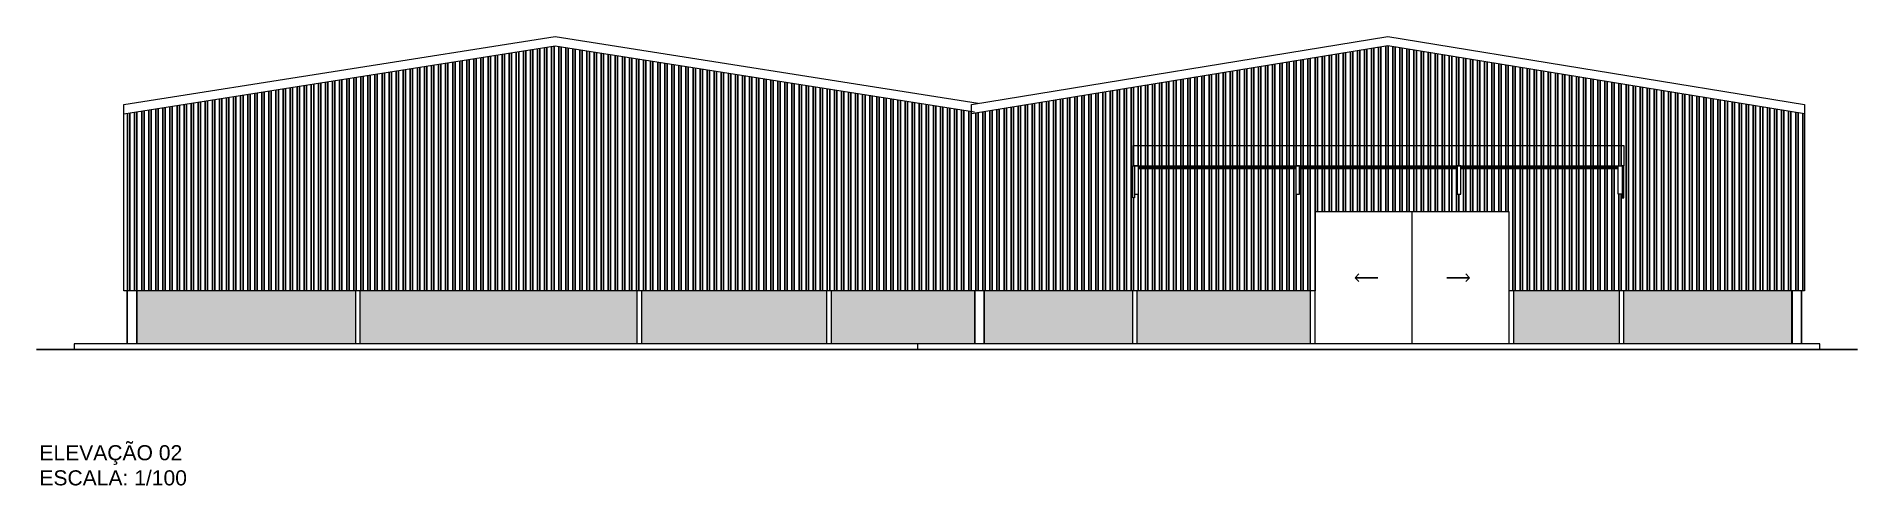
# Model space of a CAD drawing. Header units: inches. Extents: x 1286 to 7442, y -84 to 3420.
# Drawn here: x 2352.4 to 2400.7, y 57.85 to 69.76 of the extents above; entities that cross this region are included whole.
import ezdxf

# ---------------------------------------------------------------- set-up
doc = ezdxf.new("R2010")
doc.units = ezdxf.units.IN
doc.header["$LTSCALE"] = 3
doc.header["$MEASUREMENT"] = 0
for name, color, linetype in [('ARQ_HATCH', 8, 'Continuous'), ('ARQ_INDICAÇÃO', 133, 'Continuous'), ('ARQ_TEXTO', 133, 'Continuous')]:
    doc.layers.add(name, color=color, linetype=linetype)
doc.layers.add('ARQ_VISTA', color=2, linetype='Continuous', lineweight=5)
doc.styles.add('1 - 200', font='arial.ttf', dxfattribs={"height": 0.4})
doc.dimstyles.new('1 - 200', dxfattribs={"dimtxt": 0.4, "dimasz": 0.2, "dimexe": 0.2, "dimexo": 0.2, "dimgap": 0.3, "dimtad": 1, "dimzin": 4, "dimtxsty": '1 - 200', "dimblk": 'ARCHTICK', "dimcen": 0.1, "dimdle": 0.2, "dimclrd": 256, "dimclre": 256, "dimclrt": 256, "dimazin": 0, "dimtfac": 1, "dimtix": 1, "dimtofl": 0, "dimtmove": 2, "dimatfit": 3, "dimldrblk": 'OPEN90', "dimfxl": 0.5, "dimfxlon": 1, "dimtolj": 1, "dimtzin": 0, "dimlwd": -1, "dimlwe": -1, "dimarcsym": 0})
pattern_1 = [(37.5, (0, 0), (-0.01259867, 0.385364754), [0, -0.304, 0, -0.34, 0, -0.325]), (7.5, (0, 0), (0.35395534, 0.56442921), [0, -0.164, 0, -0.274, 0, -0.105]), (327.5, (-0.246, 0), (0.622828372, 0.00113181), [0, -0.1, 0, -0.36, 0, -0.47]), (317.5, (-0.246, 0), (0.60122532, 0.17553511), [0, -0.05, 0, -0.236, 0, -0.27])]

msp = doc.modelspace()

# ---------------------------------------------------------------- texts
at = {"layer": 'ARQ_TEXTO', "insert": (2352.474, 58.918), "char_height": 0.4, "attachment_point": 1, "style": '1 - 200'}
msp.add_mtext_dynamic_manual_height_columns('ELEVAÇÃO 02\\PESCALA: 1/100', width=6.22474, gutter_width=10, heights=[0], dxfattribs=at)

# ---------------------------------------------------------------- blocks, each defined once
blk = doc.blocks.new('_ArchTick')
at = {"color": 0, "linetype": 'ByBlock', "const_width": 0.15}
blk.add_lwpolyline([(-0.5, -0.5), (0.5, 0.5)], dxfattribs=at)
blk = doc.blocks.new('_Open90')
at = {"color": 0, "linetype": 'ByBlock', "lineweight": -2}
for p, q in [((0, 0), (-1, 0)), ((-0.5, 0.5), (0, 0)), ((0, 0), (-0.5, -0.5))]:
    blk.add_line(p, q, dxfattribs=at)

# ---------------------------------------------------------------- hatches: boundary and pattern name
at = {"layer": 'ARQ_HATCH'}
h = msp.add_hatch(dxfattribs=at)
h.set_pattern_fill('ANSI32', color=250, scale=0.5, angle=45)
h.paths.add_polyline_path([(2377.196, 67.771), (2366.16, 69.509), (2354.716, 67.706), (2354.716, 63.01), (2377.196, 63.01)])
h = msp.add_hatch(dxfattribs=at)
h.set_pattern_fill('ANSI32', color=2, scale=0.5, angle=45)
h.paths.add_polyline_path([(2386.316, 65.11), (2391.466, 65.11), (2391.466, 63.01), (2399.296, 63.01), (2399.296, 67.705), (2388.246, 69.508), (2377.196, 67.705), (2377.196, 63.01), (2386.316, 63.01)])
h.paths.add_polyline_path([(2381.476, 65.476), (2381.476, 66.328), (2381.476, 66.864), (2394.506, 66.864), (2394.506, 66.328), (2394.506, 65.476), (2394.456, 65.476), (2394.456, 65.581), (2394.356, 65.581), (2394.356, 66.251), (2390.18, 66.251), (2390.18, 65.581), (2390.08, 65.581), (2390.08, 66.251), (2385.903, 66.251), (2385.903, 65.581), (2385.803, 65.581), (2385.803, 66.251), (2381.626, 66.251), (2381.626, 65.581), (2381.526, 65.581), (2381.526, 65.476)], flags=16)
h = msp.add_hatch(dxfattribs=at)
h.set_pattern_fill('ANSI32', color=3, scale=0.5, angle=45)
h.paths.add_polyline_path([(2394.506, 66.864), (2381.476, 66.864), (2381.476, 66.328), (2394.506, 66.328)])
h = msp.add_hatch(dxfattribs=at)
h.set_pattern_fill('AR-SAND', color=250, scale=0.2)
h.set_pattern_definition(pattern_1)
h.paths.add_polyline_path([(2377.276, 63.01), (2377.196, 63.01), (2373.476, 63.01), (2373.476, 61.61), (2375.764, 61.61), (2377.276, 61.61)])
h.paths.add_polyline_path([(2368.326, 63.01), (2360.976, 63.01), (2360.976, 61.61), (2368.326, 61.61)])
h.paths.add_polyline_path([(2373.356, 63.01), (2368.446, 63.01), (2368.446, 61.61), (2373.356, 61.61)])
h.paths.add_polyline_path([(2360.856, 63.01), (2355.056, 63.01), (2355.056, 61.61), (2360.856, 61.61)])
h = msp.add_hatch(dxfattribs=at)
h.set_pattern_fill('AR-SAND', scale=0.2)
h.set_pattern_definition(pattern_1)
h.paths.add_polyline_path([(2398.956, 63.01), (2394.506, 63.01), (2394.506, 61.61), (2398.956, 61.61)])
h.paths.add_polyline_path([(2394.386, 63.01), (2391.586, 63.01), (2391.586, 61.61), (2394.386, 61.61)])
h.paths.add_polyline_path([(2386.196, 63.01), (2381.596, 63.01), (2381.596, 61.61), (2386.196, 61.61)])
h.paths.add_polyline_path([(2381.476, 63.01), (2377.536, 63.01), (2377.536, 61.61), (2381.476, 61.61)])

# ---------------------------------------------------------------- linework, layer by layer
at = {"color": 6}
msp.add_line((2400.705, 61.46), (2352.395, 61.46), dxfattribs=at)
at = {"layer": 'ARQ_VISTA', "color": 3}
for p, q in [((2381.476, 66.864), (2381.476, 66.328)), ((2381.476, 66.864), (2394.506, 66.864)), ((2394.506, 66.864), (2394.506, 66.328)), ((2381.476, 66.328), (2394.506, 66.328))]:
    msp.add_line(p, q, dxfattribs=at)
at = {"layer": 'ARQ_VISTA'}
for p, q in [((2385.803, 66.3), (2381.626, 66.3)), ((2385.803, 66.295), (2381.626, 66.295)), ((2385.803, 66.29), (2381.626, 66.29)), ((2385.803, 66.261), (2381.626, 66.261)), ((2385.803, 66.256), (2381.626, 66.256)), ((2385.803, 66.251), (2381.626, 66.251)), ((2390.08, 66.3), (2385.903, 66.3)), ((2390.08, 66.295), (2385.903, 66.295)), ((2390.08, 66.29), (2385.903, 66.29)), ((2390.08, 66.261), (2385.903, 66.261)), ((2390.08, 66.256), (2385.903, 66.256)), ((2390.08, 66.251), (2385.903, 66.251)), ((2394.356, 66.3), (2390.18, 66.3)), ((2394.356, 66.295), (2390.18, 66.295)), ((2394.356, 66.29), (2390.18, 66.29)), ((2394.356, 66.261), (2390.18, 66.261)), ((2394.356, 66.256), (2390.18, 66.256)), ((2394.356, 66.251), (2390.18, 66.251))]:
    msp.add_line(p, q, dxfattribs=at)
at = {"layer": 'ARQ_VISTA', "color": 250}
for p, q in [((2354.796, 63.01), (2354.796, 61.61)), ((2354.806, 63.01), (2354.806, 61.61)), ((2355.046, 63.01), (2355.046, 61.61)), ((2355.056, 63.01), (2355.056, 61.61)), ((2360.856, 63.01), (2360.856, 61.61)), ((2360.976, 63.01), (2360.976, 61.61)), ((2368.326, 63.01), (2368.326, 61.61)), ((2368.446, 63.01), (2368.446, 61.61)), ((2373.356, 63.01), (2373.356, 61.61)), ((2373.476, 63.01), (2373.476, 61.61))]:
    msp.add_line(p, q, dxfattribs=at)
at = {"layer": 'ARQ_VISTA', "color": 7}
for p, q in [((2377.276, 63.01), (2377.276, 61.61)), ((2377.286, 63.01), (2377.286, 61.61)), ((2377.526, 63.01), (2377.526, 61.61)), ((2377.536, 63.01), (2377.536, 61.61)), ((2381.476, 61.61), (2381.476, 63.01)), ((2381.596, 61.61), (2381.596, 63.01)), ((2386.196, 61.61), (2386.196, 63.01)), ((2386.316, 61.61), (2386.316, 63.01)), ((2391.466, 61.61), (2391.466, 63.01)), ((2391.586, 61.61), (2391.586, 63.01)), ((2394.386, 61.61), (2394.386, 63.01)), ((2394.506, 61.61), (2394.506, 63.01)), ((2398.956, 63.01), (2398.956, 61.61)), ((2398.966, 63.01), (2398.966, 61.61)), ((2399.206, 63.01), (2399.206, 61.61)), ((2399.216, 63.01), (2399.216, 61.61))]:
    msp.add_line(p, q, dxfattribs=at)
at = {"layer": 'ARQ_VISTA', "color": 250}
for points in [[(2354.716, 63.01), (2354.716, 67.959), (2366.16, 69.762), (2377.376, 67.995), (2377.376, 67.987)], [(2354.716, 67.706), (2366.16, 69.509), (2377.276, 67.758)], [(2377.196, 63.01), (2354.716, 63.01)], [(2377.196, 63.01), (2354.716, 63.01)], [(2375.764, 61.61), (2353.395, 61.61), (2353.395, 61.46)]]:
    msp.add_lwpolyline(points, dxfattribs=at)
at = {"layer": 'ARQ_VISTA'}
for points in [[(2399.296, 63.01), (2391.466, 63.01), (2391.466, 65.11), (2386.316, 65.11), (2386.316, 63.01), (2377.196, 63.01), (2377.196, 67.958), (2388.246, 69.762), (2399.296, 67.958), (2399.296, 63.01)], [(2399.296, 67.705), (2388.246, 69.508), (2377.196, 67.705)]]:
    msp.add_lwpolyline(points, dxfattribs=at)
at = {"layer": 'ARQ_VISTA', "color": 3}
for points in [[(2381.526, 65.476), (2381.476, 65.476), (2381.476, 66.328), (2381.526, 66.328)], [(2381.526, 65.581), (2381.626, 65.581), (2381.626, 66.328), (2381.526, 66.328)], [(2385.803, 65.581), (2385.903, 65.581), (2385.903, 66.328), (2385.803, 66.328)], [(2390.08, 65.581), (2390.18, 65.581), (2390.18, 66.328), (2390.08, 66.328)], [(2394.456, 65.581), (2394.356, 65.581), (2394.356, 66.328), (2394.456, 66.328)], [(2394.456, 65.476), (2394.506, 65.476), (2394.506, 66.328), (2394.456, 66.328)]]:
    msp.add_lwpolyline(points, close=True, dxfattribs=at)
at = {"layer": 'ARQ_VISTA', "color": 7}
msp.add_lwpolyline([(2388.891, 61.61), (2388.891, 65.11)], dxfattribs=at)
at = {"layer": 'ARQ_VISTA', "color": 3}
msp.add_lwpolyline([(2399.705, 61.46), (2399.705, 61.61), (2375.764, 61.61), (2375.764, 61.46)], dxfattribs=at)

msp.set_redraw_order([(e.dxf.handle, doc.entitydb.next_handle()) for e in msp.query("TEXT MTEXT ATTDEF DIMENSION ARC_DIMENSION")])  # texts and dimensions are drawn at this point

# ---------------------------------------------------------------- leaders
at = {"layer": 'ARQ_INDICAÇÃO'}
for points in [[(2387.373, 63.36), (2387.977, 63.36)], [(2390.409, 63.36), (2389.806, 63.36)]]:
    msp.add_leader(points, dimstyle='1 - 200', override={"dimgap": 0.3, "dimtad": 0}, dxfattribs=at)

doc.saveas('drawing.dxf')
